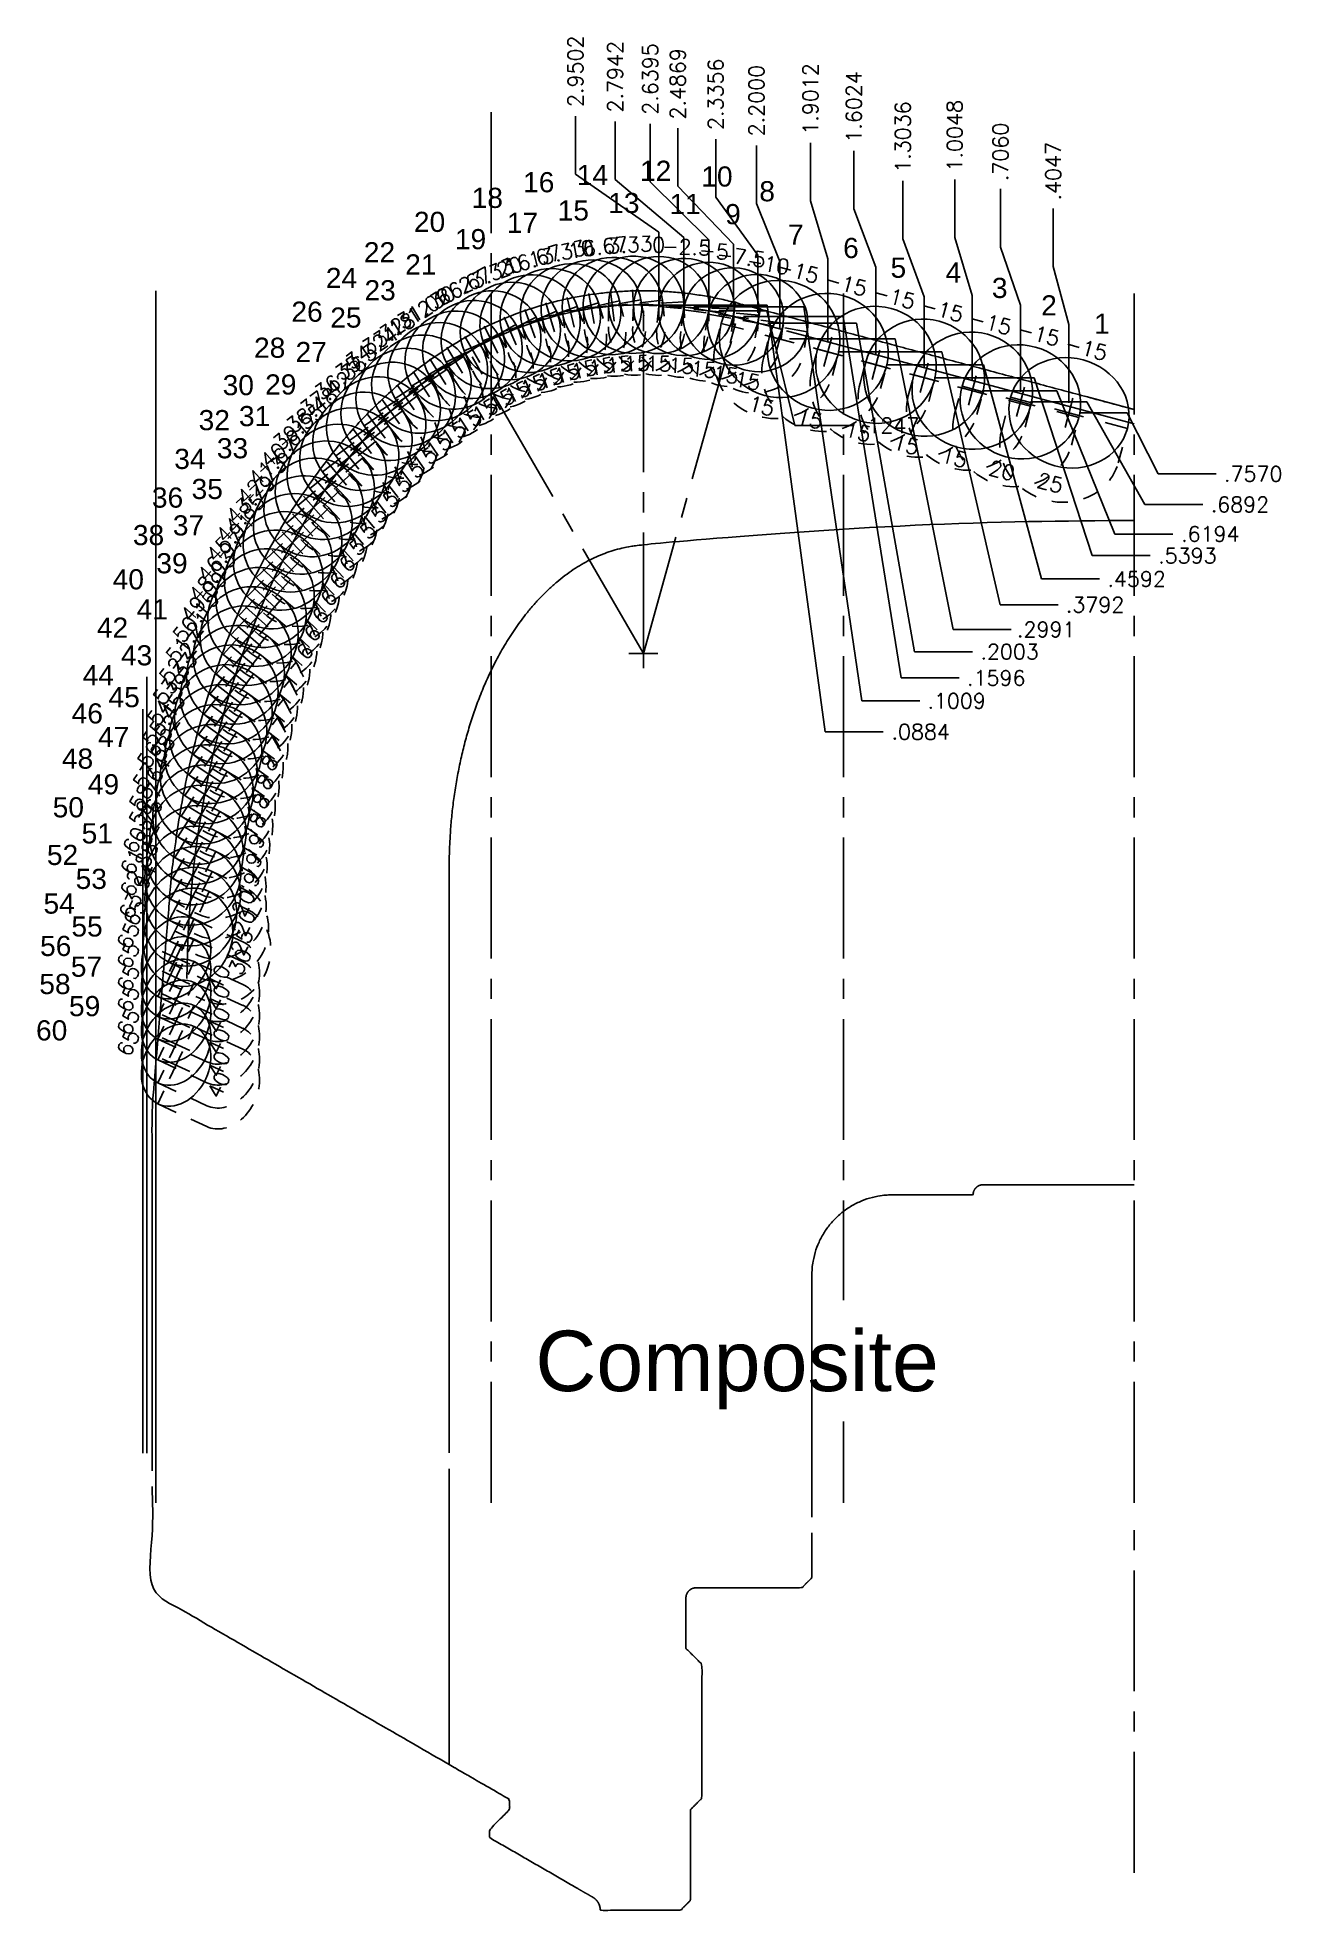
# Model space of a CAD drawing. Header units: inches. Extents: x -34 to 44.4, y 0 to 22.
# Drawn here: x 36.73 to 44.44, y 9.28 to 20.9 of the extents above; entities that cross this region are included whole.
import ezdxf
from ezdxf.enums import TextEntityAlignment as Align

# ---------------------------------------------------------------- set-up
doc = ezdxf.new("R2010")
doc.units = ezdxf.units.IN
doc.header["$MEASUREMENT"] = 0
doc.linetypes.add('CENTER2', pattern=[1.125, 0.75, -0.125, 0.125, -0.125])
doc.linetypes.add('HIDDEN2', pattern=[0.1875, 0.125, -0.0625])
for name, color, linetype in [('Blade1', 30, 'Continuous'), ('CLine', 5, 'CENTER2'), ('TEXT', 3, 'Continuous')]:
    doc.layers.add(name, color=color, linetype=linetype)
for name, color, linetype, true_color in [('Blade2', 7, 'Continuous', 0xcccc00), ('Blade3', 7, 'Continuous', 0x00cc00), ('Blade4', 7, 'Continuous', 0x00cccc), ('Blade5', 7, 'Continuous', 0x0066cc), ('Blade6', 190, 'Continuous', 0x7f00ff)]:
    doc.layers.add(name, color=color, linetype=linetype, true_color=true_color)
doc.styles.add('RomanS', font='romans')
doc.styles.get("Standard").update_dxf_attribs({"font": 'arial.ttf'})
doc.dimstyles.new('Copy of Standard', dxfattribs={"dimtxt": 0.094, "dimasz": 0.18, "dimexe": 0.0625, "dimexo": 0.0625, "dimgap": 0.045, "dimtad": 0, "dimtih": 1, "dimtoh": 1, "dimdec": 4, "dimzin": 4, "dimdsep": 46, "dimtxsty": 'RomanS', "dimcen": 0.09, "dimadec": 3, "dimazin": 1, "dimtfac": 1, "dimtdec": 4, "dimtofl": 0, "dimtmove": 0, "dimatfit": 1, "dimfxl": 1, "dimtolj": 1, "dimtzin": 0, "dimarcsym": 0})

msp = doc.modelspace()

# ---------------------------------------------------------------- texts
at = {"layer": 'Blade1'}
for s, p in [('13', (40.27023, 19.80873)), ('19', (39.31912, 19.58432)), ('7', (41.38558, 19.61183)), ('4', (42.36331, 19.37777)), ('25', (38.54587, 19.09807)), ('1', (43.28473, 19.05994)), ('31', (37.97918, 18.48693)), ('37', (37.56912, 17.80903)), ('43', (37.24711, 17.00328)), ('49', (37.04174, 16.20346)), ('55', (36.93981, 15.32164))]:
    msp.add_text(s, height=0.125, dxfattribs=at).set_placement(p)
at = {"layer": 'Blade2'}
for s, p in [('12', (40.46744, 20.00824)), ('18', (39.42278, 19.84045)), ('24', (38.51815, 19.34376)), ('30', (37.87808, 18.67892)), ('36', (37.43921, 17.98152)), ('42', (37.09779, 17.17481)), ('48', (36.88078, 16.36266)), ('54', (36.7666, 15.46343)), ('60', (36.72024, 14.67715))]:
    msp.add_text(s, height=0.125, dxfattribs=at).set_placement(p)
at = {"layer": 'Blade3'}
for s, p in [('11', (40.65028, 19.80194)), ('17', (39.6414, 19.68574)), ('6', (41.72768, 19.52953)), ('3', (42.65053, 19.28184)), ('23', (38.758, 19.26735)), ('29', (38.14163, 18.68315)), ('35', (37.68539, 18.03497)), ('41', (37.34435, 17.28865)), ('47', (37.10507, 16.49693)), ('53', (36.96605, 15.61664)), ('59', (36.92476, 14.82756))]:
    msp.add_text(s, height=0.125, dxfattribs=at).set_placement(p)
at = {"layer": 'Blade4'}
for s, p in [('10', (40.84787, 19.97288)), ('16', (39.74197, 19.93751)), ('22', (38.75409, 19.50301)), ('28', (38.0727, 18.91087)), ('34', (37.57787, 18.22144)), ('40', (37.19576, 17.47462)), ('46', (36.94111, 16.64296)), ('52', (36.78779, 15.7652)), ('58', (36.74049, 14.96445))]:
    msp.add_text(s, height=0.125, dxfattribs=at).set_placement(p)
at = {"layer": 'Blade5'}
for s, p in [('15', (39.95671, 19.76238)), ('9', (40.99563, 19.73949)), ('21', (39.01083, 19.4275)), ('5', (42.02185, 19.40729)), ('2', (42.95648, 19.1736)), ('27', (38.33037, 18.88422)), ('33', (37.84208, 18.28764)), ('39', (37.46675, 17.57426)), ('45', (37.1699, 16.74373)), ('51', (37.00309, 15.89892)), ('57', (36.93617, 15.07201))]:
    msp.add_text(s, height=0.125, dxfattribs=at).set_placement(p)
at = {"layer": 'Blade6'}
for s, p in [('14', (40.07521, 19.98172)), ('8', (41.20766, 19.88152)), ('20', (39.06474, 19.69154)), ('26', (38.3046, 19.13445)), ('32', (37.72907, 18.46175)), ('38', (37.32124, 17.74896)), ('44', (37.00973, 16.87984)), ('50', (36.82366, 16.06066)), ('56', (36.74538, 15.20075))]:
    msp.add_text(s, height=0.125, dxfattribs=at).set_placement(p)

# ---------------------------------------------------------------- blocks, each defined once
blk = doc.blocks.new('CMark')
at = {"layer": 'CLine'}
for p, q in [((-0.094, 0), (0.094, 0)), ((0, 0.094), (0, -0.094))]:
    blk.add_line(p, q, dxfattribs=at)
blk = doc.blocks.new('1613@15')
for p, q in [((-0.17, 0), (-0.312, 0)), ((0.171, 0), (0.312, 0))]:
    blk.add_line(p, q)
at = {"color": 8, "linetype": 'HIDDEN2', "ltscale": 0.5}
blk.add_line((-0.312, 0), (-0.312, -0.135), dxfattribs=at)
at = {"color": 8, "linetype": 'HIDDEN2', "ltscale": 0.5, "flags": 128}
blk.add_lwpolyline([(0.312, 0), (0.312, -0.135)], dxfattribs=at)
blk.add_ellipse((0, 0), major_axis=(-0.312, 0), ratio=0.965926, start_param=-3.141592653589793, end_param=3.141592653589793)
at = {"color": 8, "linetype": 'HIDDEN2', "ltscale": 0.5}
blk.add_ellipse((0, -0.135), major_axis=(-0.312, 0), ratio=0.965926, start_param=0, end_param=3.141593, dxfattribs=at)
blk.add_blockref('CMark', (0, 0))
at = {"style": 'RomanS'}
blk.add_text('15', height=0.094, dxfattribs=at).set_placement((0, -0.364), align=Align.MIDDLE_CENTER)
blk.add_attdef('ANG', text='', height=0.094, dxfattribs=at).set_placement((0, 0.298), align=Align.BOTTOM_CENTER)
blk = doc.blocks.new('1613@16')
for p, q in [((-0.17, 0), (-0.312, 0)), ((0.171, 0), (0.312, 0))]:
    blk.add_line(p, q)
at = {"color": 8, "linetype": 'HIDDEN2', "ltscale": 0.5}
blk.add_line((-0.312, 0), (-0.312, -0.143), dxfattribs=at)
at = {"color": 8, "linetype": 'HIDDEN2', "ltscale": 0.5, "flags": 128}
blk.add_lwpolyline([(0.312, 0), (0.312, -0.143)], dxfattribs=at)
at = {"extrusion": (0, 0, -1)}
blk.add_ellipse((0, 0), major_axis=(-0.312, 0), ratio=0.961248, start_param=-3.141592653589793, end_param=3.141592653589793, dxfattribs=at)
at = {"color": 8, "linetype": 'HIDDEN2', "ltscale": 0.5}
blk.add_ellipse((0, -0.143), major_axis=(0.312, 0), ratio=0.953717, start_param=3.141593, end_param=6.283185, dxfattribs=at)
blk.add_blockref('CMark', (0, 0))
at = {"style": 'RomanS'}
blk.add_text('16', height=0.094, dxfattribs=at).set_placement((0, -0.364), align=Align.MIDDLE_CENTER)
blk.add_attdef('ANG', text='', height=0.094, dxfattribs=at).set_placement((0, 0.298), align=Align.BOTTOM_CENTER)
blk = doc.blocks.new('1613@17')
for p, q in [((-0.17, 0), (-0.313, 0)), ((0.171, 0), (0.312, 0))]:
    blk.add_line(p, q)
at = {"color": 8, "linetype": 'HIDDEN2', "ltscale": 0.5}
blk.add_line((-0.313, 0), (-0.313, -0.152), dxfattribs=at)
at = {"color": 8, "linetype": 'HIDDEN2', "ltscale": 0.5, "flags": 128}
blk.add_lwpolyline([(0.312, 0), (0.312, -0.152)], dxfattribs=at)
blk.add_ellipse((0, 0), major_axis=(-0.312, 0), ratio=0.95632, start_param=3.141593, end_param=9.424778)
at = {"color": 8, "linetype": 'HIDDEN2', "ltscale": 0.5}
blk.add_ellipse((0, -0.152), major_axis=(-0.312, 0), ratio=0.95632, start_param=0, end_param=3.141593, dxfattribs=at)
blk.add_blockref('CMark', (0, 0))
at = {"style": 'RomanS'}
blk.add_text('17', height=0.094, dxfattribs=at).set_placement((0.001, -0.373), align=Align.MIDDLE_CENTER)
blk.add_attdef('ANG', text='', height=0.094, dxfattribs=at).set_placement((0, 0.298), align=Align.BOTTOM_CENTER)
blk = doc.blocks.new('1613@19')
for p, q in [((-0.17, 0), (-0.313, 0)), ((0.171, 0), (0.312, 0))]:
    blk.add_line(p, q)
at = {"color": 8, "linetype": 'HIDDEN2', "ltscale": 0.5}
blk.add_line((-0.313, 0), (-0.313, -0.169), dxfattribs=at)
at = {"color": 8, "linetype": 'HIDDEN2', "ltscale": 0.5, "flags": 128}
blk.add_lwpolyline([(0.312, 0), (0.312, -0.169)], dxfattribs=at)
at = {"extrusion": (0, 0, -1)}
blk.add_ellipse((0, 0), major_axis=(-0.312, 0), ratio=0.945519, start_param=3.141593, end_param=9.424778, dxfattribs=at)
at = {"color": 8, "linetype": 'HIDDEN2', "ltscale": 0.5}
blk.add_ellipse((0, -0.169), major_axis=(0.312, 0), ratio=0.945519, start_param=3.141593, end_param=6.283185, dxfattribs=at)
blk.add_blockref('CMark', (0, 0))
at = {"style": 'RomanS'}
blk.add_text('19', height=0.094, dxfattribs=at).set_placement((0, -0.379), align=Align.MIDDLE_CENTER)
blk.add_attdef('ANG', text='', height=0.094, dxfattribs=at).set_placement((0, 0.298), align=Align.BOTTOM_CENTER)
blk = doc.blocks.new('1313@40')
for p, q in [((-0.265, 0), (-0.177, 0)), ((0.177, 0), (0.264, 0))]:
    blk.add_line(p, q)
at = {"color": 8, "linetype": 'HIDDEN2'}
for p, q in [((-0.265, 0), (-0.265, -0.334)), ((0.264, 0), (0.264, -0.334))]:
    blk.add_line(p, q, dxfattribs=at)
blk.add_ellipse((0, 0), major_axis=(0.265, 0), ratio=0.765974)
blk.add_ellipse((0, -0.334), major_axis=(-0.265, 0), ratio=0.765974, start_param=0, end_param=3.141593, dxfattribs=at)
blk.add_blockref('CMark', (0, 0))
at = {"style": 'RomanS'}
blk.add_text('40', height=0.094, dxfattribs=at).set_placement((0, -0.292), align=Align.MIDDLE_CENTER)
blk.add_attdef('ANG', text='', height=0.094, dxfattribs=at).set_placement((0, 0.251), align=Align.BOTTOM_CENTER)
blk = doc.blocks.new('1613@30')
for p, q in [((-0.17, 0), (-0.312, 0)), ((0.171, 0), (0.312, 0))]:
    blk.add_line(p, q)
at = {"color": 8, "linetype": 'HIDDEN2', "ltscale": 0.5}
blk.add_line((-0.312, 0), (-0.312, -0.26), dxfattribs=at)
at = {"color": 8, "linetype": 'HIDDEN2', "ltscale": 0.5, "flags": 128}
blk.add_lwpolyline([(0.312, 0), (0.312, -0.26)], dxfattribs=at)
at = {"extrusion": (0, 0, -1)}
blk.add_ellipse((0, 0), major_axis=(-0.312, 0), ratio=0.866025, start_param=-3.141592653589793, end_param=3.141592653589793, dxfattribs=at)
at = {"color": 8, "linetype": 'HIDDEN2', "ltscale": 0.5, "extrusion": (0, 0, -1)}
blk.add_ellipse((0, -0.26), major_axis=(-0.312, 0), ratio=0.866025, start_param=3.068877, end_param=6.355901, dxfattribs=at)
blk.add_blockref('CMark', (0, 0))
at = {"style": 'RomanS'}
blk.add_text('30', height=0.094, dxfattribs=at).set_placement((0, -0.356), align=Align.MIDDLE_CENTER)
blk.add_attdef('ANG', text='', height=0.094, dxfattribs=at).set_placement((0, 0.287), align=Align.BOTTOM_CENTER)
blk = doc.blocks.new('1613@18')
for p, q in [((-0.17, 0), (-0.312, 0)), ((0.171, 0), (0.312, 0))]:
    blk.add_line(p, q)
at = {"color": 8, "linetype": 'HIDDEN2', "ltscale": 0.5}
blk.add_line((-0.312, 0), (-0.312, -0.159), dxfattribs=at)
at = {"color": 8, "linetype": 'HIDDEN2', "ltscale": 0.5, "flags": 128}
blk.add_lwpolyline([(0.312, 0), (0.312, -0.159)], dxfattribs=at)
at = {"extrusion": (0, 0, -1)}
blk.add_ellipse((0, 0), major_axis=(-0.312, 0), ratio=0.95104, start_param=-3.141592653589793, end_param=3.141592653589793, dxfattribs=at)
at = {"color": 8, "linetype": 'HIDDEN2', "ltscale": 0.5}
blk.add_ellipse((0, -0.161), major_axis=(0.312, 0), ratio=0.953717, start_param=3.141593, end_param=6.283185, dxfattribs=at)
blk.add_blockref('CMark', (0, 0))
at = {"style": 'RomanS'}
blk.add_text('18', height=0.094, dxfattribs=at).set_placement((0, -0.364), align=Align.MIDDLE_CENTER)
blk.add_attdef('ANG', text='', height=0.094, dxfattribs=at).set_placement((0, 0.298), align=Align.BOTTOM_CENTER)
blk = doc.blocks.new('1613@25')
for p, q in [((-0.17, 0), (-0.312, 0)), ((0.171, 0), (0.312, 0))]:
    blk.add_line(p, q)
at = {"color": 8, "linetype": 'HIDDEN2', "ltscale": 0.5}
blk.add_line((-0.312, 0), (-0.312, -0.22), dxfattribs=at)
at = {"color": 8, "linetype": 'HIDDEN2', "ltscale": 0.5, "flags": 128}
blk.add_lwpolyline([(0.312, 0), (0.312, -0.22)], dxfattribs=at)
blk.add_ellipse((0, 0), major_axis=(-0.312, 0), ratio=0.906308, start_param=-3.141592653589793, end_param=3.141592653589793)
at = {"color": 8, "linetype": 'HIDDEN2', "ltscale": 0.5}
blk.add_ellipse((0, -0.22), major_axis=(-0.312, 0), ratio=0.906308, start_param=0, end_param=3.141593, dxfattribs=at)
blk.add_blockref('CMark', (0, 0))
at = {"style": 'RomanS'}
blk.add_text('25', height=0.094, dxfattribs=at).set_placement((0, -0.356), align=Align.MIDDLE_CENTER)
blk.add_attdef('ANG', text='', height=0.094, dxfattribs=at).set_placement((0, 0.287), align=Align.BOTTOM_CENTER)
blk = doc.blocks.new('1613@20')
for p, q in [((-0.17, 0), (-0.312, 0)), ((0.171, 0), (0.312, 0))]:
    blk.add_line(p, q)
at = {"color": 8, "linetype": 'HIDDEN2', "ltscale": 0.5}
blk.add_line((-0.312, 0), (-0.312, -0.178), dxfattribs=at)
at = {"color": 8, "linetype": 'HIDDEN2', "ltscale": 0.5, "flags": 128}
blk.add_lwpolyline([(0.312, 0), (0.312, -0.178)], dxfattribs=at)
blk.add_ellipse((0, 0), major_axis=(-0.312, 0), ratio=0.939693, start_param=-3.141592653589793, end_param=3.141592653589793)
at = {"color": 8, "linetype": 'HIDDEN2', "ltscale": 0.5}
blk.add_ellipse((0, -0.178), major_axis=(-0.312, 0), ratio=0.939693, start_param=0, end_param=3.141593, dxfattribs=at)
blk.add_blockref('CMark', (0, 0))
at = {"style": 'RomanS'}
blk.add_text('20', height=0.094, dxfattribs=at).set_placement((0, -0.356), align=Align.MIDDLE_CENTER)
blk.add_attdef('ANG', text='', height=0.094, dxfattribs=at).set_placement((0, 0.298), align=Align.BOTTOM_CENTER)
blk = doc.blocks.new('1913@15')
for p, q in [((-0.233, 0), (-0.375, 0)), ((0.233, 0), (0.375, 0))]:
    blk.add_line(p, q)
at = {"color": 8, "linetype": 'HIDDEN2', "ltscale": 0.5}
for p, q in [((-0.375, -0.135), (-0.375, 0)), ((0.375, -0.135), (0.375, 0))]:
    blk.add_line(p, q, dxfattribs=at)
blk.add_ellipse((0, 0), major_axis=(-0.375, 0), ratio=0.965926)
blk.add_ellipse((0, -0.135), major_axis=(-0.375, 0), ratio=0.965926, start_param=0, end_param=3.141593, dxfattribs=at)
blk.add_blockref('CMark', (0, 0))
at = {"style": 'RomanS'}
blk.add_text('15', height=0.094, dxfattribs=at).set_placement((0, -0.43), align=Align.MIDDLE_CENTER)
blk.add_attdef('ANG', text='', height=0.094, dxfattribs=at).set_placement((0, 0.362), align=Align.BOTTOM_CENTER)
blk = doc.blocks.new('*D323')
at = {"layer": 'Blade1', "color": 0, "lineweight": -2, "transparency": 16777216}
for p, q in [((42.098, 19.649), (42.098, 20.009)), ((42.23, 19.289), (42.098, 19.649)), ((42.23, 18.85), (42.23, 19.289))]:
    blk.add_line(p, q, dxfattribs=at)
at = {"layer": 'Blade1', "color": 0, "transparency": 16777216, "insert": (42.098, 20.28), "char_height": 0.094, "attachment_point": 5, "rotation": 90, "style": 'RomanS'}
blk.add_mtext('\\A1;1.3036', dxfattribs=at)
blk = doc.blocks.new('*D325')
at = {"layer": 'Blade1', "color": 0, "lineweight": -2, "transparency": 16777216}
for p, q in [((42.293, 18.787), (42.913, 18.787)), ((42.913, 18.787), (43.273, 17.684)), ((43.273, 17.684), (43.633, 17.684))]:
    blk.add_line(p, q, dxfattribs=at)
at = {"layer": 'Blade1', "color": 0, "transparency": 16777216, "insert": (43.864, 17.684), "char_height": 0.094, "attachment_point": 5, "style": 'RomanS'}
blk.add_mtext('\\A1;.5393', dxfattribs=at)
blk = doc.blocks.new('*D326')
at = {"layer": 'Blade1', "color": 0, "lineweight": -2, "transparency": 16777216}
for p, q in [((41.19, 19.868), (41.19, 20.228)), ((41.334, 19.508), (41.19, 19.868)), ((41.334, 19.09), (41.334, 19.508))]:
    blk.add_line(p, q, dxfattribs=at)
at = {"layer": 'Blade1', "color": 0, "transparency": 16777216, "insert": (41.19, 20.506), "char_height": 0.094, "attachment_point": 5, "rotation": 90, "style": 'RomanS'}
blk.add_mtext('\\A1;2.2000', dxfattribs=at)
blk = doc.blocks.new('*D327')
at = {"layer": 'Blade1', "color": 0, "lineweight": -2, "transparency": 16777216}
for p, q in [((41.396, 19.028), (42.05, 19.028)), ((42.05, 19.028), (42.41, 17.226)), ((42.41, 17.226), (42.77, 17.226))]:
    blk.add_line(p, q, dxfattribs=at)
at = {"layer": 'Blade1', "color": 0, "transparency": 16777216, "insert": (42.988, 17.226), "char_height": 0.094, "attachment_point": 5, "style": 'RomanS'}
blk.add_mtext('\\A1;.2991', dxfattribs=at)
blk = doc.blocks.new('*D328')
at = {"layer": 'Blade3', "color": 0, "lineweight": -2, "transparency": 16777216}
for p, q in [((42.42, 19.657), (42.42, 20.017)), ((42.529, 19.297), (42.42, 19.657)), ((42.529, 18.77), (42.529, 19.297))]:
    blk.add_line(p, q, dxfattribs=at)
at = {"layer": 'Blade3', "color": 0, "transparency": 16777216, "insert": (42.42, 20.288), "char_height": 0.094, "attachment_point": 5, "rotation": 90, "style": 'RomanS'}
blk.add_mtext('\\A1;1.0048', dxfattribs=at)
blk = doc.blocks.new('*D329')
at = {"layer": 'Blade3', "color": 0, "lineweight": -2, "transparency": 16777216}
for p, q in [((41.525, 19.885), (41.525, 20.245)), ((41.633, 19.525), (41.525, 19.885)), ((41.633, 19.01), (41.633, 19.525))]:
    blk.add_line(p, q, dxfattribs=at)
at = {"layer": 'Blade3', "color": 0, "transparency": 16777216, "insert": (41.525, 20.516), "char_height": 0.094, "attachment_point": 5, "rotation": 90, "style": 'RomanS'}
blk.add_mtext('\\A1;1.9012', dxfattribs=at)
blk = doc.blocks.new('*D330')
at = {"layer": 'Blade3', "color": 0, "lineweight": -2, "transparency": 16777216}
for p, q in [((42.591, 18.707), (43.053, 18.707)), ((43.053, 18.707), (43.413, 17.818)), ((43.413, 17.818), (43.773, 17.818))]:
    blk.add_line(p, q, dxfattribs=at)
at = {"layer": 'Blade3', "color": 0, "transparency": 16777216, "insert": (44.006, 17.818), "char_height": 0.094, "attachment_point": 5, "style": 'RomanS'}
blk.add_mtext('\\A1;.6194', dxfattribs=at)
blk = doc.blocks.new('*D331')
at = {"layer": 'Blade3', "color": 0, "lineweight": -2, "transparency": 16777216}
for p, q in [((41.695, 18.947), (42.341, 18.947)), ((42.341, 18.947), (42.701, 17.379)), ((42.701, 17.379), (43.061, 17.379))]:
    blk.add_line(p, q, dxfattribs=at)
at = {"layer": 'Blade3', "color": 0, "transparency": 16777216, "insert": (43.291, 17.379), "char_height": 0.094, "attachment_point": 5, "style": 'RomanS'}
blk.add_mtext('\\A1;.3792', dxfattribs=at)
blk = doc.blocks.new('*D333')
at = {"layer": 'Blade5', "color": 0, "lineweight": -2, "transparency": 16777216}
for p, q in [((41.794, 19.834), (41.794, 20.194)), ((41.931, 19.474), (41.794, 19.834)), ((41.931, 18.93), (41.931, 19.474))]:
    blk.add_line(p, q, dxfattribs=at)
at = {"layer": 'Blade5', "color": 0, "transparency": 16777216, "insert": (41.794, 20.467), "char_height": 0.094, "attachment_point": 5, "rotation": 90, "style": 'RomanS'}
blk.add_mtext('\\A1;1.6024', dxfattribs=at)
blk = doc.blocks.new('*D335')
at = {"layer": 'Blade5', "color": 0, "lineweight": -2, "transparency": 16777216}
for p, q in [((41.994, 18.867), (42.598, 18.867)), ((42.598, 18.867), (42.958, 17.539)), ((42.958, 17.539), (43.318, 17.539))]:
    blk.add_line(p, q, dxfattribs=at)
at = {"layer": 'Blade5', "color": 0, "transparency": 16777216, "insert": (43.549, 17.539), "char_height": 0.094, "attachment_point": 5, "style": 'RomanS'}
blk.add_mtext('\\A1;.4592', dxfattribs=at)
blk = doc.blocks.new('*D336')
at = {"layer": 'Blade6', "color": 0, "lineweight": -2, "transparency": 16777216}
for p, q in [((40.937, 19.907), (40.937, 20.267)), ((41.198, 19.547), (40.937, 19.907)), ((41.198, 19.189), (41.198, 19.547))]:
    blk.add_line(p, q, dxfattribs=at)
at = {"layer": 'Blade6', "color": 0, "transparency": 16777216, "insert": (40.937, 20.545), "char_height": 0.094, "attachment_point": 5, "rotation": 90, "style": 'RomanS'}
blk.add_mtext('\\A1;2.3356', dxfattribs=at)
blk = doc.blocks.new('*D337')
at = {"layer": 'Blade6', "color": 0, "lineweight": -2, "transparency": 16777216}
for p, q in [((41.261, 19.126), (41.81, 19.126)), ((41.81, 19.126), (42.17, 17.088)), ((42.17, 17.088), (42.53, 17.088))]:
    blk.add_line(p, q, dxfattribs=at)
at = {"layer": 'Blade6', "color": 0, "transparency": 16777216, "insert": (42.761, 17.088), "char_height": 0.094, "attachment_point": 5, "style": 'RomanS'}
blk.add_mtext('\\A1;.2003', dxfattribs=at)
blk = doc.blocks.new('*D338')
at = {"layer": 'Blade5', "color": 0, "lineweight": -2, "transparency": 16777216}
for p, q in [((40.702, 19.975), (40.702, 20.335)), ((41.047, 19.615), (40.702, 19.975)), ((41.047, 19.23), (41.047, 19.615))]:
    blk.add_line(p, q, dxfattribs=at)
at = {"layer": 'Blade5', "color": 0, "transparency": 16777216, "insert": (40.702, 20.61), "char_height": 0.094, "attachment_point": 5, "rotation": 90, "style": 'RomanS'}
blk.add_mtext('\\A1;2.4869', dxfattribs=at)
blk = doc.blocks.new('*D339')
at = {"layer": 'Blade5', "color": 0, "lineweight": -2, "transparency": 16777216}
for p, q in [((41.109, 19.167), (41.727, 19.167)), ((41.727, 19.167), (42.087, 16.925)), ((42.087, 16.925), (42.447, 16.925))]:
    blk.add_line(p, q, dxfattribs=at)
at = {"layer": 'Blade5', "color": 0, "transparency": 16777216, "insert": (42.678, 16.925), "char_height": 0.094, "attachment_point": 5, "style": 'RomanS'}
blk.add_mtext('\\A1;.1596', dxfattribs=at)
blk = doc.blocks.new('*D340')
at = {"layer": 'Blade4', "color": 0, "lineweight": -2, "transparency": 16777216}
for p, q in [((40.531, 20.002), (40.531, 20.362)), ((40.894, 19.642), (40.531, 20.002)), ((40.894, 19.264), (40.894, 19.642))]:
    blk.add_line(p, q, dxfattribs=at)
at = {"layer": 'Blade4', "color": 0, "transparency": 16777216, "insert": (40.531, 20.64), "char_height": 0.094, "attachment_point": 5, "rotation": 90, "style": 'RomanS'}
blk.add_mtext('\\A1;2.6395', dxfattribs=at)
blk = doc.blocks.new('*D341')
at = {"layer": 'Blade4', "color": 0, "lineweight": -2, "transparency": 16777216}
for p, q in [((40.957, 19.202), (41.254, 19.202)), ((41.254, 19.202), (41.428, 18.491)), ((41.428, 18.491), (41.788, 18.491))]:
    blk.add_line(p, q, dxfattribs=at)
at = {"layer": 'Blade4', "color": 0, "transparency": 16777216, "insert": (42.019, 18.491), "char_height": 0.094, "attachment_point": 5, "style": 'RomanS'}
blk.add_mtext('\\A1;.1247', dxfattribs=at)
blk = doc.blocks.new('*D342')
at = {"layer": 'Blade3', "color": 0, "lineweight": -2, "transparency": 16777216}
for p, q in [((40.313, 20.016), (40.313, 20.376)), ((40.74, 19.656), (40.313, 20.016)), ((40.74, 19.288), (40.74, 19.656))]:
    blk.add_line(p, q, dxfattribs=at)
at = {"layer": 'Blade3', "color": 0, "transparency": 16777216, "insert": (40.313, 20.654), "char_height": 0.094, "attachment_point": 5, "rotation": 90, "style": 'RomanS'}
blk.add_mtext('\\A1;2.7942', dxfattribs=at)
blk = doc.blocks.new('*D343')
at = {"layer": 'Blade3', "color": 0, "lineweight": -2, "transparency": 16777216}
for p, q in [((40.802, 19.226), (41.484, 19.226)), ((41.484, 19.226), (41.844, 16.783)), ((41.844, 16.783), (42.204, 16.783))]:
    blk.add_line(p, q, dxfattribs=at)
at = {"layer": 'Blade3', "color": 0, "transparency": 16777216, "insert": (42.432, 16.783), "char_height": 0.094, "attachment_point": 5, "style": 'RomanS'}
blk.add_mtext('\\A1;.1009', dxfattribs=at)
blk = doc.blocks.new('*D344')
at = {"layer": 'Blade2', "color": 0, "lineweight": -2, "transparency": 16777216}
for p, q in [((40.067, 20.05), (40.067, 20.41)), ((40.584, 19.69), (40.067, 20.05)), ((40.584, 19.301), (40.584, 19.69))]:
    blk.add_line(p, q, dxfattribs=at)
at = {"layer": 'Blade2', "color": 0, "transparency": 16777216, "insert": (40.067, 20.688), "char_height": 0.094, "attachment_point": 5, "rotation": 90, "style": 'RomanS'}
blk.add_mtext('\\A1;2.9502', dxfattribs=at)
blk = doc.blocks.new('1913@25')
for p, q in [((-0.233, 0), (-0.375, 0)), ((0.233, 0), (0.375, 0))]:
    blk.add_line(p, q)
at = {"color": 8, "linetype": 'HIDDEN2', "ltscale": 0.5}
for p, q in [((-0.375, -0.22), (-0.375, 0)), ((0.375, -0.22), (0.375, 0))]:
    blk.add_line(p, q, dxfattribs=at)
blk.add_ellipse((0, 0), major_axis=(-0.375, 0), ratio=0.90632)
blk.add_ellipse((0, -0.22), major_axis=(-0.375, 0), ratio=0.90632, start_param=0, end_param=3.141593, dxfattribs=at)
blk.add_blockref('CMark', (0, 0))
at = {"style": 'RomanS'}
blk.add_text('25', height=0.094, dxfattribs=at).set_placement((0, -0.45), align=Align.MIDDLE_CENTER)
blk.add_attdef('ANG', text='', height=0.094, dxfattribs=at).set_placement((0, 0.34), align=Align.BOTTOM_CENTER)
blk = doc.blocks.new('*D348')
at = {"layer": 'Blade1', "color": 0, "lineweight": -2, "transparency": 16777216}
for p, q in [((43.031, 19.477), (43.031, 19.837)), ((43.129, 19.117), (43.031, 19.477)), ((43.129, 18.632), (43.129, 19.117))]:
    blk.add_line(p, q, dxfattribs=at)
at = {"layer": 'Blade1', "color": 0, "transparency": 16777216, "insert": (43.031, 20.068), "char_height": 0.094, "attachment_point": 5, "rotation": 90, "style": 'RomanS'}
blk.add_mtext('\\A1;.4047', dxfattribs=at)
blk = doc.blocks.new('*D349')
at = {"layer": 'Blade1', "color": 0, "lineweight": -2, "transparency": 16777216}
for p, q in [((43.192, 18.57), (43.489, 18.57)), ((43.489, 18.57), (43.682, 18.191)), ((43.682, 18.191), (44.042, 18.191))]:
    blk.add_line(p, q, dxfattribs=at)
at = {"layer": 'Blade1', "color": 0, "transparency": 16777216, "insert": (44.272, 18.191), "char_height": 0.094, "attachment_point": 5, "style": 'RomanS'}
blk.add_mtext('\\A1;.7570', dxfattribs=at)
blk = doc.blocks.new('1913@20')
for p, q in [((-0.233, 0), (-0.375, 0)), ((0.233, 0), (0.375, 0))]:
    blk.add_line(p, q)
at = {"color": 8, "linetype": 'HIDDEN2', "ltscale": 0.5}
for p, q in [((-0.375, -0.178), (-0.375, 0)), ((0.375, -0.178), (0.375, 0))]:
    blk.add_line(p, q, dxfattribs=at)
blk.add_ellipse((0, 0), major_axis=(-0.375, 0), ratio=0.93968)
blk.add_ellipse((0, -0.178), major_axis=(-0.375, 0), ratio=0.93968, start_param=0, end_param=3.141593, dxfattribs=at)
blk.add_blockref('CMark', (0, 0))
at = {"style": 'RomanS'}
blk.add_text('20', height=0.094, dxfattribs=at).set_placement((0, -0.441), align=Align.MIDDLE_CENTER)
blk.add_attdef('ANG', text='', height=0.094, dxfattribs=at).set_placement((0, 0.362), align=Align.BOTTOM_CENTER)
blk = doc.blocks.new('*D350')
at = {"layer": 'Blade5', "color": 0, "lineweight": -2, "transparency": 16777216}
for p, q in [((42.704, 19.598), (42.704, 19.958)), ((42.828, 19.238), (42.704, 19.598)), ((42.828, 18.7), (42.828, 19.238))]:
    blk.add_line(p, q, dxfattribs=at)
at = {"layer": 'Blade5', "color": 0, "transparency": 16777216, "insert": (42.704, 20.188), "char_height": 0.094, "attachment_point": 5, "rotation": 90, "style": 'RomanS'}
blk.add_mtext('\\A1;.7060', dxfattribs=at)
blk = doc.blocks.new('*D351')
at = {"layer": 'Blade5', "color": 0, "lineweight": -2, "transparency": 16777216}
for p, q in [((42.89, 18.637), (43.24, 18.637)), ((43.24, 18.637), (43.6, 18.001)), ((43.6, 18.001), (43.96, 18.001))]:
    blk.add_line(p, q, dxfattribs=at)
at = {"layer": 'Blade5', "color": 0, "transparency": 16777216, "insert": (44.19, 18.001), "char_height": 0.094, "attachment_point": 5, "style": 'RomanS'}
blk.add_mtext('\\A1;.6892', dxfattribs=at)
blk = doc.blocks.new('*D352')
at = {"layer": 'Blade2', "color": 0, "lineweight": -2, "transparency": 16777216}
for p, q in [((40.646, 19.238), (41.256, 19.238)), ((41.256, 19.238), (41.616, 16.591)), ((41.616, 16.591), (41.976, 16.591))]:
    blk.add_line(p, q, dxfattribs=at)
at = {"layer": 'Blade2', "color": 0, "transparency": 16777216, "insert": (42.209, 16.591), "char_height": 0.094, "attachment_point": 5, "style": 'RomanS'}
blk.add_mtext('\\A1;.0884', dxfattribs=at)

# ---------------------------------------------------------------- dimensions: what is measured, and where the dimension line sits
at = {"layer": 'Blade1'}
for feature_location, offset, dtype, picture, middle in [((41.33375, 19.02755), (-0.14334, 1.20056), 1, '*D326', (41.19041, 20.50588)), ((42.23014, 18.78737), (-0.13254, 1.22143), 1, '*D323', (42.0976, 20.27984)), ((43.12906, 18.56964), (-0.09815, 1.26729), 1, '*D348', (43.03092, 20.06769)), ((41.33375, 19.02755), (1.43643, -1.80167), 0, '*D327', (42.98751, 17.22588)), ((42.23014, 18.78737), (1.40288, -1.1036), 0, '*D325', (43.86378, 17.68376)), ((43.12906, 18.56964), (0.91254, -0.3788), 0, '*D349', (44.27236, 18.19084))]:
    dim = msp.add_ordinate_dim(feature_location=feature_location, offset=offset, dtype=dtype, origin=(43.53378, 19.32666), dimstyle='Copy of Standard', dxfattribs=at)
    dim.commit()
    dim.dimension.update_dxf_attribs({"geometry": picture, "text_midpoint": middle})
at = {"layer": 'Blade2'}
for feature_location, offset, dtype, origin, picture, middle in [((40.583535, 19.238253), (-0.516468, 1.172158), 1, (43.533778, 19.326657), '*D344', (40.067066, 20.688174)), ((40.58353, 19.23825), (1.39279, -2.64721), 0, (43.53378, 19.32666), '*D352', (42.20932, 16.59104))]:
    dim = msp.add_ordinate_dim(feature_location=feature_location, offset=offset, dtype=dtype, origin=origin, dimstyle='Copy of Standard', dxfattribs=at)
    dim.commit()
    dim.dimension.update_dxf_attribs({"geometry": picture, "text_midpoint": middle})
at = {"layer": 'Blade3'}
for feature_location, offset, dtype, origin, picture, middle in [((40.73958, 19.22572), (-0.42632, 1.15066), 1, (43.53378, 19.32666), '*D342', (40.31326, 20.65414)), ((41.63255, 18.94749), (-0.10766, 1.29755), 1, (43.53378, 19.32666), '*D329', (41.52489, 20.51609)), ((42.528934, 18.707304), (-0.108613, 1.309907), 1, (43.533778, 19.326657), '*D328', (42.420322, 20.288259)), ((40.73958, 19.22572), (1.46433, -2.4425), 0, (43.53378, 19.32666), '*D343', (42.43243, 16.78322)), ((41.63255, 18.94749), (1.42798, -1.56872), 0, (43.53378, 19.32666), '*D331', (43.29129, 17.37877)), ((42.52893, 18.7073), (1.24378, -0.88916), 0, (43.53378, 19.32666), '*D330', (44.00572, 17.81814))]:
    dim = msp.add_ordinate_dim(feature_location=feature_location, offset=offset, dtype=dtype, origin=origin, dimstyle='Copy of Standard', dxfattribs=at)
    dim.commit()
    dim.dimension.update_dxf_attribs({"geometry": picture, "text_midpoint": middle})
at = {"layer": 'Blade4'}
for offset, dtype, picture, middle in [((-0.36306, 1.16036), 1, '*D340', (40.53125, 20.64007)), ((0.89343, -0.711), 0, '*D341', (42.0185, 18.49094))]:
    dim = msp.add_ordinate_dim(feature_location=(40.89431, 19.20194), offset=offset, dtype=dtype, origin=(43.53378, 19.32666), dimstyle='Copy of Standard', dxfattribs=at)
    dim.commit()
    dim.dimension.update_dxf_attribs({"geometry": picture, "text_midpoint": middle})
at = {"layer": 'Blade5'}
for feature_location, offset, dtype, origin, picture, middle in [((41.04692, 19.16704), (-0.34478, 1.16779), 1, (43.53378, 19.32666), '*D338', (40.70213, 20.61035)), ((41.93134, 18.86743), (-0.137, 1.32638), 1, (43.53378, 19.32666), '*D333', (41.79434, 20.4671)), ((42.82773, 18.637431), (-0.12353, 1.320244), 1, (43.533778, 19.326657), '*D350', (42.7042, 20.188437)), ((41.04692, 19.16704), (1.39983, -2.24231), 0, (43.53378, 19.32666), '*D339', (42.67751, 16.92473)), ((41.93134, 18.86743), (1.38649, -1.32881), 0, (43.53378, 19.32666), '*D335', (43.54859, 17.53861)), ((42.82773, 18.63743), (1.13186, -0.63653), 0, (43.53378, 19.32666), '*D351', (44.19035, 18.00091))]:
    dim = msp.add_ordinate_dim(feature_location=feature_location, offset=offset, dtype=dtype, origin=origin, dimstyle='Copy of Standard', dxfattribs=at)
    dim.commit()
    dim.dimension.update_dxf_attribs({"geometry": picture, "text_midpoint": middle})
at = {"layer": 'Blade6'}
for feature_location, offset, dtype, origin, picture, middle in [((41.19813, 19.126392), (-0.260784, 1.140403), 1, (43.533778, 19.326657), '*D336', (40.937347, 20.544557)), ((41.19813, 19.12639), (1.33199, -2.03854), 0, (43.53378, 19.32666), '*D337', (42.76088, 17.08785))]:
    dim = msp.add_ordinate_dim(feature_location=feature_location, offset=offset, dtype=dtype, origin=origin, dimstyle='Copy of Standard', dxfattribs=at)
    dim.commit()
    dim.dimension.update_dxf_attribs({"geometry": picture, "text_midpoint": middle})

# ---------------------------------------------------------------- linework, layer by layer
at = {"color": 1}
for p, q in [((43.53378, 18.50056), (41.37598, 19.07874)), ((37.40878, 16.93138), (37.40878, 12.11695)), ((37.38378, 16.73147), (37.38378, 12.11695))]:
    msp.add_line(p, q, dxfattribs=at)
msp.add_line((43.53378, 18.59004), (43.2359, 18.66986))
msp.add_lwpolyline([(41.34938, 19.08587), (41.07086, 19.16049, 0.07537826), (40.42699, 19.23947)], format="xyb", dxfattribs=at)
msp.add_ellipse((40.31778, 15.00056), major_axis=(0, 4.20382), ratio=0.63323358, start_param=0.34934467, end_param=1.55616141, dxfattribs=at)
at = {"color": 7, "linetype": 'Continuous'}
msp.add_open_spline([(39.28378, 12.02102), (39.28378, 11.10354), (39.28378, 10.18606)], degree=2, dxfattribs=at)
msp.add_rational_spline([(37.44003, 11.91094), (37.44003, 11.58074), (37.44003, 11.25055), (38.3619, 10.7183), (39.28378, 10.18606), (39.46347, 10.08231), (39.64315, 9.97857), (39.65878, 9.96955), (39.65878, 9.95151), (39.65878, 9.93575), (39.65878, 9.91999), (39.65878, 9.90705), (39.64963, 9.8979), (39.5917, 9.83997), (39.53378, 9.78205), (39.53378, 9.75758), (39.53378, 9.7331), (39.85409, 9.54817), (40.1744, 9.36324), (40.22128, 9.33618), (40.22128, 9.28205), (40.47003, 9.28205), (40.71878, 9.28205), (40.75003, 9.3133), (40.78128, 9.34455), (40.78128, 9.6258), (40.78128, 9.90705), (40.81635, 9.94212), (40.85143, 9.9772), (40.85143, 10.39267), (40.85143, 10.80815), (40.80198, 10.8576), (40.75253, 10.90705), (40.75253, 11.0633), (40.75253, 11.21955), (40.75253, 11.28205), (40.81503, 11.28205), (41.14315, 11.28205), (41.47128, 11.28205), (41.50253, 11.3133), (41.53378, 11.34455), (41.53378, 11.48363), (41.53378, 11.62272)], [1, 1, 1, 1, 1, 1, 1, 0.866025403784, 1, 1, 1, 0.923879532511, 1, 1, 1, 1, 1, 1, 1, 0.866025403784, 1, 1, 1, 1, 1, 1, 1, 1, 1, 1, 1, 1, 1, 1, 1, 0.707106781187, 1, 1, 1, 1, 1, 1, 1], degree=2, knots=[4.59383811, 4.59383811, 4.59383811, 4.8139707, 4.8139707, 5.8139707, 5.8139707, 6.8139707, 6.8139707, 7.86116825, 7.86116825, 8.86116825, 8.86116825, 9.64656642, 9.64656642, 10.64656642, 10.64656642, 11.64656642, 11.64656642, 12.64656642, 12.64656642, 13.69376397, 13.69376397, 14.69376397, 14.69376397, 15.69376397, 15.69376397, 16.69376397, 16.69376397, 17.69376397, 17.69376397, 18.69376397, 18.69376397, 19.69376397, 19.69376397, 20.69376397, 20.69376397, 22.26456029, 22.26456029, 23.26456029, 23.26456029, 24.26456029, 24.26456029, 24.41291801, 24.41291801, 24.41291801], dxfattribs=at)
at = {"layer": 'CLine'}
for p, q in [((39.54338, 11.80984), (39.54338, 20.51944)), ((41.73088, 11.80984), (41.73088, 19.32666)), ((43.53378, 11.80984), (43.53378, 19.32666)), ((40.48849, 17.07666), (40.48849, 19.24034)), ((40.48849, 17.07666), (41.07086, 19.16049)), ((40.48849, 17.07666), (39.40662, 18.95045)), ((40.48849, 16.98666), (40.48849, 17.16666)), ((40.39849, 17.07666), (40.57849, 17.07666)), ((43.53378, 9.5153), (43.53378, 11.71234))]:
    msp.add_line(p, q, dxfattribs=at)
at = {"layer": 'CLine', "linetype": 'Continuous'}
msp.add_line((37.46368, 11.80984), (37.46368, 19.32666), dxfattribs=at)

# ---------------------------------------------------------------- block references
at = {"layer": 'Blade1'}
for name, p, rotation, values in [('1613@15', (40.42699, 19.23947), 3.33, {'ANG': '3.33'}), ('1613@15', (39.6629, 19.07664), 23.33, {'ANG': '23.33'}), ('1913@15', (41.33375, 19.02755), 345, {'ANG': '-15'}), ('1913@15', (42.23014, 18.78737), 345, {'ANG': '-15'}), ('1613@15', (39.01359, 18.66529), 34.24, {'ANG': '34.24'}), ('1913@25', (43.12906, 18.56964), 345, {'ANG': '-15'}), ('1613@15', (38.51204, 18.08931), 40.61, {'ANG': '40.61'}), ('1613@16', (38.14116, 17.42069), 46.97, {'ANG': '46.97'}), ('1613@17', (37.88315, 16.70055), 53.33, {'ANG': '53.33'}), ('1613@19', (37.72485, 15.95198), 59.7, {'ANG': '59.7'}), ('1313@40', (37.5888, 15.18966), 65, {'ANG': '65'})]:
    msp.add_blockref(name, p, dxfattribs=dict(at, rotation=rotation)).add_auto_attribs(values)
at = {"layer": 'Blade2'}
msp.add_blockref('1613@15', (40.58353, 19.23825), dxfattribs=at).add_auto_attribs({'ANG': '0'})
for name, p, rotation, values in [('1613@15', (39.78536, 19.12291), 20, {'ANG': '20'}), ('1613@15', (39.11106, 18.74764), 33.18, {'ANG': '33.18'}), ('1613@15', (38.58605, 18.19325), 39.55, {'ANG': '39.55'}), ('1613@16', (38.1947, 17.53652), 45.91, {'ANG': '45.91'}), ('1613@17', (37.91894, 16.82303), 52.27, {'ANG': '52.27'}), ('1613@19', (37.7447, 16.07803), 58.64000000000001, {'ANG': '58.64'}), ('1613@30', (37.66334, 15.31717), 65, {'ANG': '65'}), ('1313@40', (37.5888, 14.52416), 65, {'ANG': '65'})]:
    msp.add_blockref(name, p, dxfattribs=dict(at, rotation=rotation)).add_auto_attribs(values)
at = {"layer": 'Blade3'}
for name, p, rotation, values in [('1613@15', (40.73958, 19.22572), 357.5000000000001, {'ANG': '-2.5'}), ('1613@15', (39.91039, 19.16168), 16.67000000000001, {'ANG': '16.67'}), ('1913@15', (41.63255, 18.94749), 345, {'ANG': '-15'}), ('1613@15', (39.21257, 18.82494), 32.12, {'ANG': '32.12'}), ('1913@15', (42.52893, 18.7073), 345, {'ANG': '-15'}), ('1613@15', (38.66378, 18.29444), 38.48, {'ANG': '38.48'}), ('1613@16', (38.25143, 17.65081), 44.85000000000001, {'ANG': '44.85'}), ('1613@17', (37.95754, 16.94466), 51.21000000000001, {'ANG': '51.21'}), ('1613@18', (37.76712, 16.20365), 57.57999999999999, {'ANG': '57.58'}), ('1613@25', (37.67688, 15.44457), 63.94, {'ANG': '63.94'}), ('1313@40', (37.5888, 14.65367), 65, {'ANG': '65'})]:
    msp.add_blockref(name, p, dxfattribs=dict(at, rotation=rotation)).add_auto_attribs(values)
at = {"layer": 'Blade4'}
for name, p, rotation, values in [('1613@15', (40.03754, 19.19283), 13.33, {'ANG': '13.33'}), ('1613@15', (40.89431, 19.20194), 355, {'ANG': '-5'}), ('1613@15', (39.31808, 18.89668), 31.06, {'ANG': '31.06'}), ('1613@15', (38.74533, 18.39258), 37.42, {'ANG': '37.42'}), ('1613@16', (38.31145, 17.76342), 43.79, {'ANG': '43.79'}), ('1613@17', (37.999, 17.06534), 50.15, {'ANG': '50.15'}), ('1613@18', (37.79214, 16.32878), 56.52, {'ANG': '56.52'}), ('1613@20', (37.69276, 15.57127), 62.88000000000001, {'ANG': '62.88'}), ('1313@40', (37.5888, 14.79609), 65, {'ANG': '65'})]:
    msp.add_blockref(name, p, dxfattribs=dict(at, rotation=rotation)).add_auto_attribs(values)
at = {"layer": 'Blade5'}
for name, p, rotation, values in [('1613@15', (40.16633, 19.21622), 10, {'ANG': '10'}), ('1613@15', (41.04692, 19.16704), 352.5, {'ANG': '-7.5'}), ('1613@15', (39.42749, 18.96234), 29.99999999999999, {'ANG': '30'}), ('1913@15', (41.93134, 18.86743), 345, {'ANG': '-15'}), ('1913@20', (42.82773, 18.63743), 345, {'ANG': '-15'}), ('1613@15', (38.83077, 18.48735), 36.36000000000001, {'ANG': '36.36'}), ('1613@16', (38.37483, 17.87417), 42.73, {'ANG': '42.73'}), ('1613@17', (38.04338, 17.18498), 49.09, {'ANG': '49.09'}), ('1613@18', (37.81979, 16.45335), 55.45, {'ANG': '55.45'}), ('1613@20', (37.69276, 15.69881), 61.82, {'ANG': '61.82'}), ('1313@40', (37.5888, 14.92582), 65, {'ANG': '65'})]:
    msp.add_blockref(name, p, dxfattribs=dict(at, rotation=rotation)).add_auto_attribs(values)
at = {"layer": 'Blade6'}
for name, p, rotation, values in [('1613@15', (40.29631, 19.23179), 6.670000000000002, {'ANG': '6.67'}), ('1613@15', (41.19813, 19.12639), 350.0000000000001, {'ANG': '-10'}), ('1613@15', (39.54347, 19.02306), 26.67, {'ANG': '26.67'}), ('1613@15', (38.92017, 18.57838), 35.3, {'ANG': '35.3'}), ('1613@15', (38.44166, 17.98287), 41.67000000000001, {'ANG': '41.67'}), ('1613@16', (38.09075, 17.30346), 48.03000000000001, {'ANG': '48.03'}), ('1613@18', (37.85012, 16.5773), 54.39, {'ANG': '54.39'}), ('1613@19', (37.70754, 15.82555), 60.76, {'ANG': '60.76'}), ('1313@40', (37.5888, 15.06598), 65, {'ANG': '65'})]:
    msp.add_blockref(name, p, dxfattribs=dict(at, rotation=rotation)).add_auto_attribs(values)

msp.set_redraw_order([(e.dxf.handle, doc.entitydb.next_handle()) for e in msp.query("TEXT MTEXT ATTDEF DIMENSION ARC_DIMENSION")])  # texts and dimensions are drawn at this point

# ---------------------------------------------------------------- next in the draw order: texts
at = {"layer": 'TEXT', "insert": (39.81805, 12.87709), "char_height": 0.375, "attachment_point": 1, "bg_fill": 3, "box_fill_scale": 1.5, "bg_fill_color": 256, "bg_fill_transparency": 0}
msp.add_mtext_dynamic_manual_height_columns('Composite', width=3.4893174, gutter_width=1, heights=[0], dxfattribs=at)

# ---------------------------------------------------------------- next in the draw order: linework, layer by layer
at = {"color": 7, "linetype": 'Continuous'}
for points, weights, knots in [([(43.53378, 18.59004), (42.3023, 18.92002), (41.07083, 19.24999), (40.1706, 19.4912), (39.36349, 19.02521), (37.84753, 18.14998), (37.56503, 15.75055), (37.50253, 15.00055), (37.44003, 14.25055), (37.44003, 13.1295), (37.44003, 12.00845)], [1, 1, 1, 0.923879532511, 1, 0.870644037793, 1, 1, 1, 1, 1], [0, 0, 0, 1, 1, 1.78539816, 1.78539816, 2.8139707, 2.8139707, 3.8139707, 3.8139707, 4.56133678, 4.56133678, 4.56133678]), ([(43.53378, 17.90254), (41.99022, 17.90254), (40.45456, 17.74653), (39.28378, 17.62758), (39.28378, 15.75055), (39.28378, 13.93453), (39.28378, 12.11852)], [1, 0.998718816066, 1, 0.729167696986, 1, 1, 1], [0, 0, 0, 0.10125049, 0.10125049, 1.60863326, 1.60863326, 2.26134781, 2.26134781, 2.26134781]), ([(41.53378, 11.72022), (41.53378, 12.46989), (41.53378, 13.21955), (41.53378, 13.71955), (42.03378, 13.71955), (42.28378, 13.71955), (42.53378, 13.71955), (42.53378, 13.74544), (42.55208, 13.76374), (42.57039, 13.78205), (42.59628, 13.78205), (43.06503, 13.78205), (43.53378, 13.78205)], [1, 1, 1, 0.707106781187, 1, 1, 1, 0.923879532511, 1, 0.923879532511, 1, 1, 1], [24.46492013, 24.46492013, 24.46492013, 25.26456029, 25.26456029, 26.83535662, 26.83535662, 27.83535662, 27.83535662, 28.62075478, 28.62075478, 29.40615295, 29.40615295, 30.40615295, 30.40615295, 30.40615295])]:
    msp.add_rational_spline(points, weights, degree=2, knots=knots, dxfattribs=at)

doc.saveas('drawing.dxf')
